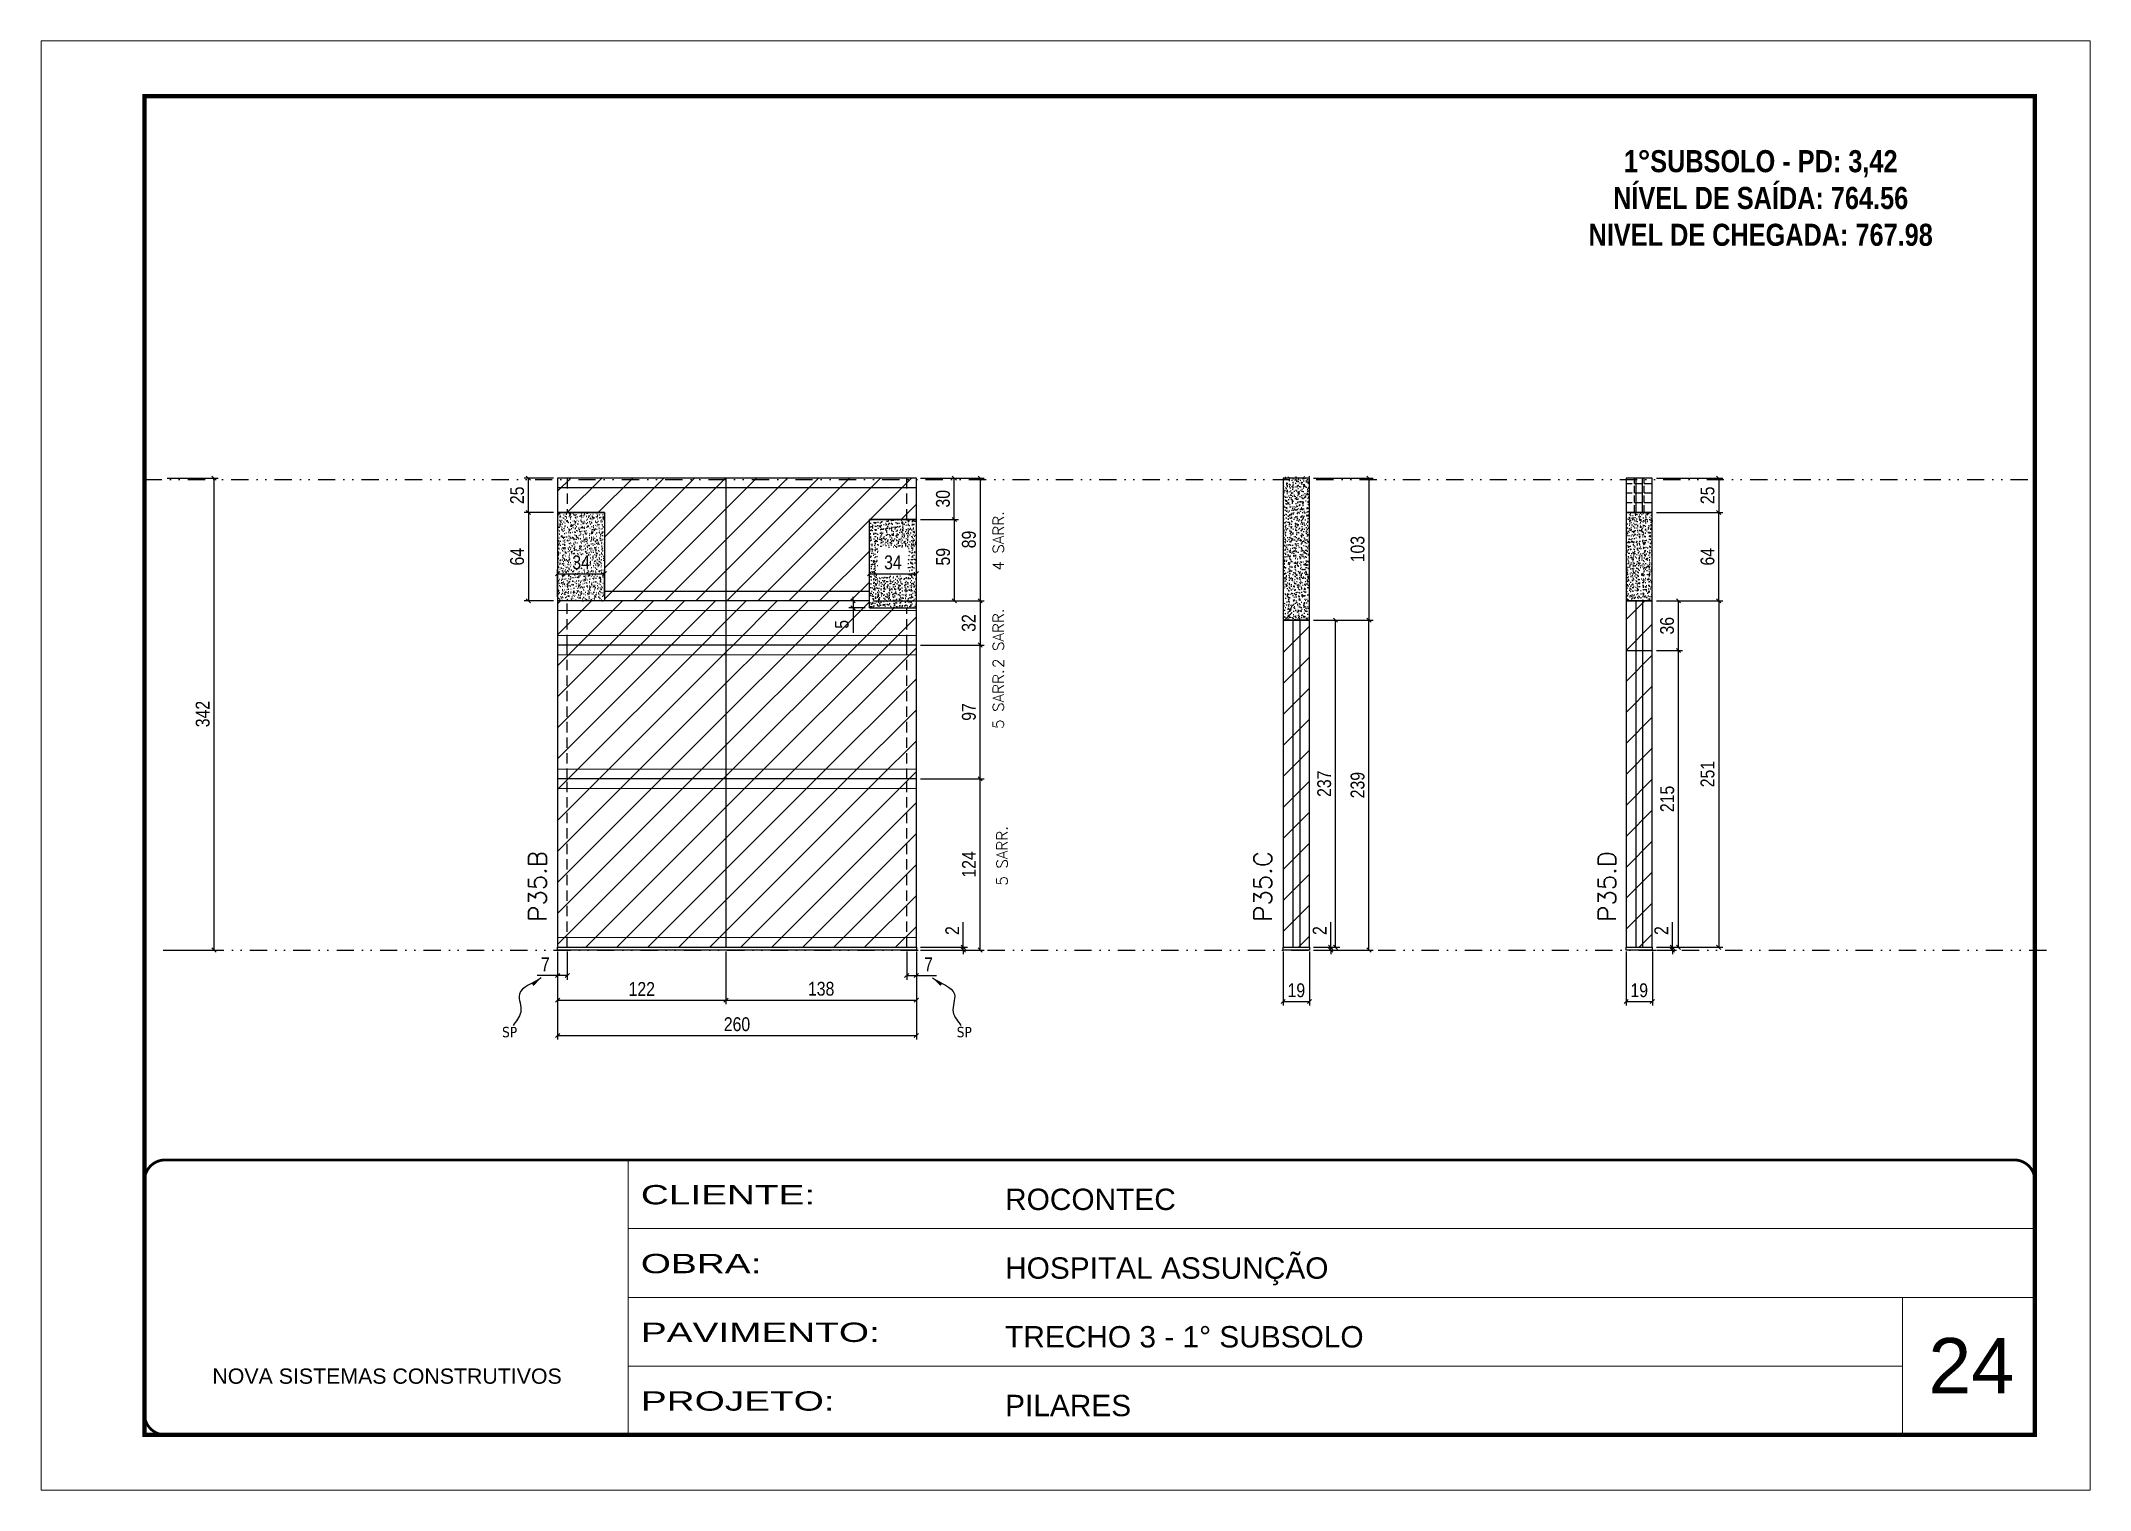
# Model space of a CAD drawing. Extents: x 2102 to 8383, y -13264 to 2718.
# Drawn here: x 6871 to 8356, y -4075 to -3025 of the extents above; entities that cross this region are included whole.
import ezdxf

# ---------------------------------------------------------------- set-up
doc = ezdxf.new("R2010")
doc.units = 0
for name, pattern in [('CONTINUO', [0]), ('DASHED', [0.75, 0.5, -0.25]), ('DIVIDE2', [0.625, 0.25, -0.125, 0, -0.125, 0, -0.125]), ('HIDDEN', [0.375, 0.25, -0.125])]:
    doc.linetypes.add(name, pattern=pattern)
for name, color, linetype, lineweight in [('CARIMBO', 255, 'Continuous', 9), ('Folhas', 255, 'Continuous', 9), ('Hachura', 251, 'Continuous', 9), ('Sarr 2.2x7', 40, 'Continuous', 9), ('SARRAFO DE PRESSAO', 251, 'DASHED', 9), ('Texto Seção', 7, 'Continuous', 15)]:
    doc.layers.add(name, color=color, linetype=linetype, lineweight=lineweight)
for name, color, linetype in [('COTA', 241, 'Continuous'), ('NOMENCLATURA', 7, 'Continuous'), ('Nível', 160, 'Continuous'), ('Painéis', 200, 'Continuous'), ('SARR_2.2x7', 40, 'Continuous'), ('Sarrafo de Pressão', 42, 'HIDDEN'), ('texto', 7, 'Continuous')]:
    doc.layers.add(name, color=color, linetype=linetype)
doc.styles.add('ARIAL', font='arial.ttf')
doc.styles.add('COTA TECNICA', font='techl___.ttf', dxfattribs={"height": 10})
doc.styles.add('COTA TECNICA-50', font='techl___.ttf', dxfattribs={"height": 10})
doc.styles.add('REGUA-120', font='ROMANS.shx', dxfattribs={"height": 15})
doc.styles.add('ROMANC', font='techb___.ttf', dxfattribs={"height": 2.5})
doc.styles.add('ROMANS', font='romans.shx')
doc.styles.get("Standard").update_dxf_attribs({"font": 'arial.ttf'})
doc.styles.add('Tecnologia', font='')
doc.styles.get('Tecnologia').set_extended_font_data('Forgotten Futurist')
doc.dimstyles.new('COTA PAINEL-50', dxfattribs={"dimtxt": 10, "dimasz": 3, "dimexe": 3, "dimexo": 3, "dimgap": 3, "dimtad": 1, "dimdec": 1, "dimzin": 12, "dimdsep": 46, "dimtxsty": 'COTA TECNICA-50', "dimblk1": 'OBLIQUE', "dimblk2": 'OBLIQUE', "dimsah": 1, "dimcen": 0.9, "dimclrd": 4, "dimclre": 4, "dimclrt": 240, "dimadec": 1, "dimazin": 3, "dimtfac": 1, "dimtdec": 1, "dimtmove": 0, "dimatfit": 3, "dimfxl": 1, "dimtolj": 1, "dimtzin": 12, "dimarcsym": 0})
doc.dimstyles.new('PAINEL', dxfattribs={"dimtxt": 10, "dimasz": 3, "dimexe": 3, "dimexo": 3, "dimgap": 3, "dimtad": 1, "dimdec": 1, "dimzin": 12, "dimdsep": 46, "dimtxsty": 'COTA TECNICA', "dimblk1": 'OBLIQUE', "dimblk2": 'OBLIQUE', "dimsah": 1, "dimcen": 0.9, "dimclrd": 4, "dimclre": 4, "dimclrt": 240, "dimadec": 1, "dimazin": 3, "dimtfac": 1, "dimtdec": 1, "dimtmove": 0, "dimatfit": 3, "dimfxl": 1, "dimtolj": 1, "dimtzin": 12, "dimarcsym": 0})
doc.dimstyles.get("Standard").update_dxf_attribs({"dimtxt": 0.18, "dimasz": 0.18, "dimexe": 0.18, "dimexo": 0.0625, "dimgap": 0.09, "dimtad": 0, "dimtih": 1, "dimtoh": 1, "dimdec": 4, "dimzin": 0, "dimdsep": 46, "dimtxsty": 'Standard', "dimcen": 0.09, "dimadec": 0, "dimazin": 0, "dimtfac": 1, "dimtdec": 4, "dimtofl": 0, "dimtmove": 0, "dimatfit": 3, "dimfxl": 1, "dimtolj": 1, "dimtzin": 0, "dimarcsym": 0})
pattern_1 = [(45, (-122150.216, -31374.027), (-11.2253202, 11.2253202), [])]
pattern_2 = [(50, (-122150.216, -31403.0275), (5.46554007, -0.47817257), [0.5715, -6.2865]), (355, (-122150.216, -31403.0275), (-1.05730264, 5.73170536), [0.4572, -5.02921753]), (100.4514447, (-122149.7604, -31403.0673), (4.40823741, 5.25353256), [0.48570026, -5.34270734]), (46.1842, (-122150.216, -31401.5035), (8.13237123, -1.26126984), [0.85725, -9.42975]), (96.6355576, (-122149.538, -31401.6086), (7.122124, 7.42278374), [0.7285507, -8.01406824]), (351.184151, (-122150.216, -31401.5035), (7.122124, 7.42278374), [0.685799, -7.54379196]), (21, (-122149.454, -31401.8845), (4.54843174, -3.06795595), [0.5715, -6.2865]), (326, (-122149.454, -31401.8845), (1.85406085, 5.52563898), [0.4572, -5.0292]), (71.451445, (-122149.075, -31402.14), (6.40249258, 2.45768307), [0.48570026, -5.34269813]), (37.5, (-122150.2158, -31403.0275), (0.092658098, 2.536651166), [0, -4.96824, 0, -5.1054, 0, -5.04825]), (7.5, (-122150.2158, -31403.0275), (2.004589875, 3.005417245), [0, -2.91084, 0, -4.85394, 0, -1.92405]), (327.5, (-122151.915, -31403.0275), (4.067717855, -0.17186232), [0, -1.905, 0, -5.9436, 0, -7.8867]), (317.5, (-122152.677, -31403.0275), (4.44387544, 0.76279473), [0, -2.4765, 0, -3.94716, 0, -5.6007])]

msp = doc.modelspace()

# ---------------------------------------------------------------- texts
at = {"layer": 'CARIMBO', "style": 'ARIAL'}
msp.add_text('24', height=40, dxfattribs=at).set_placement((8238.64, -4005.13))
at = {"layer": 'NOMENCLATURA', "color": 2, "insert": (8117.11, -3077.69), "char_height": 16, "attachment_point": 2, "style": 'ROMANC'}
msp.add_mtext_dynamic_manual_height_columns('\\P1°SUBSOLO - PD: 3,42\\PNÍVEL DE SAÍDA: 764.56\\PNIVEL DE CHEGADA: 767.98', width=300.2766, gutter_width=1, heights=[0], dxfattribs=at)
at = {"layer": 'texto', "color": 0, "char_height": 7.5, "attachment_point": 5}
for insert in [(7210.4, -3743.48), (7539.95, -3743.48)]:
    msp.add_mtext('{\\fTahoma|b0|i0|c0|p34;\\C4;SP}', dxfattribs=dict(at, insert=insert))
at = {"layer": 'Texto Seção', "linetype": 'Continuous', "style": 'ROMANS'}
for s, p in [('4 SARR.', (7568.61, -3409.14)), ('2 SARR.', (7568.61, -3479.67)), ('5 SARR.', (7568.61, -3523.77)), ('5 SARR.', (7571.33, -3637.36))]:
    msp.add_text(s, height=8, rotation=90, dxfattribs=at).set_placement(p)
at = {"layer": 'Texto Seção', "char_height": 13, "width": 285.3299, "attachment_point": 7, "rotation": 90, "style": 'REGUA-120'}
for s, insert in [('P35.B', (7237.15, -3663.52)), ('P35.C', (7762.79, -3663.52)), ('P35.D', (8012.24, -3663.52))]:
    msp.add_mtext(s, dxfattribs=dict(at, insert=insert))

# ---------------------------------------------------------------- blocks, each defined once
blk = doc.blocks.new('9999999999')
at = {"color": 30, "linetype": 'CONTINUO'}
for p, q in [((98564.6, 34230.2), (98564.6, 34429.4)), ((98564.6, 34379.6), (99584, 34379.6)), ((98564.6, 34329.8), (99488, 34329.8)), ((99584, 34329.8), (99488, 34329.8)), ((99488, 34329.8), (99488, 34230.2)), ((98564.6, 34280), (99488, 34280))]:
    blk.add_line(p, q, dxfattribs=at)
at = {"color": 30, "linetype": 'CONTINUO', "const_width": 2}
blk.add_lwpolyline([(99584, 34230.2), (99584, 34414.4, 0.414214), (99569, 34429.4), (98229, 34429.4, 0.414214), (98214, 34414.4), (98214, 34245.2, 0.414214), (98229, 34230.2), (99584, 34230.2)], format="xyb", dxfattribs=at)
at = {"layer": 'Folhas'}
blk.add_lwpolyline([(98139, 34190.2), (99624, 34190.2), (99624, 35240.2), (98139, 35240.2)], close=True, dxfattribs=at)
at = {"layer": 'Folhas', "color": 30, "const_width": 3}
blk.add_lwpolyline([(98214, 34230.2), (99584, 34230.2), (99584, 35200.2), (98214, 35200.2)], close=True, dxfattribs=at)
at = {"color": 7, "linetype": 'Continuous', "ltscale": 5, "style": 'ARIAL'}
for s, height, p in [('ROCONTEC', 15.48, (98837.7, 34393.1)), ('HOSPITAL ASSUNÇÃO', 15.483, (98837.7, 34343.3)), ('TRECHO 3 - 1° SUBSOLO', 15.483, (98837.7, 34293.5)), ('NOVA SISTEMAS CONSTRUTIVOS', 11.059, (98263.2, 34267.2)), ('PILARES', 15.48, (98837.7, 34243.7))]:
    blk.add_text(s, height=height, dxfattribs=at).set_placement(p)
at = {"layer": 'Folhas', "color": 7, "style": 'Tecnologia', "width": 1.5}
for s, p in [('CLIENTE:', (98573.7, 34397.2)), ('OBRA:', (98573.7, 34347.3)), ('PAVIMENTO:', (98573.7, 34297.5)), ('PROJETO:', (98573.7, 34247.7))]:
    blk.add_text(s, height=14, dxfattribs=at).set_placement(p)
blk = doc.blocks.new('_Oblique')
at = {"color": 0, "linetype": 'ByBlock', "lineweight": -2}
blk.add_line((-0.5, -0.5), (0.5, 0.5), dxfattribs=at)
blk = doc.blocks.new('*D832')
at = {"layer": 'COTA', "color": 4, "lineweight": -2, "transparency": 16777216}
for p, q in [((7771.1, -3685), (7771.1, -3724.3)), ((7790.1, -3685), (7790.1, -3724.3)), ((7771.1, -3721.3), (7790.1, -3721.3))]:
    blk.add_line(p, q, dxfattribs=at)
at = {"layer": 'Defpoints', "color": 0, "transparency": 16777216}
for p in [(7771.1, -3682), (7790.1, -3682), (7790.1, -3721.3)]:
    blk.add_point(p, dxfattribs=at)
at = {"layer": 'COTA', "color": 4, "lineweight": -2, "transparency": 16777216, "xscale": 3, "yscale": 3, "zscale": 3, "rotation": 180}
blk.add_blockref('_Oblique', (7771.1, -3721.3), dxfattribs=at)
at = {"layer": 'COTA', "color": 4, "lineweight": -2, "transparency": 16777216, "xscale": 3, "yscale": 3, "zscale": 3}
blk.add_blockref('_Oblique', (7790.1, -3721.3), dxfattribs=at)
at = {"layer": 'COTA', "color": 240, "transparency": 16777216, "insert": (7780.6, -3713.2), "char_height": 10, "attachment_point": 5, "style": 'COTA TECNICA'}
blk.add_mtext('\\A1;19', dxfattribs=at)
blk = doc.blocks.new('*D833')
at = {"layer": 'COTA', "color": 4, "lineweight": -2, "transparency": 16777216}
for p, q in [((8019.6, -3685), (8019.6, -3724.3)), ((8038.6, -3685), (8038.6, -3724.3)), ((8019.6, -3721.3), (8038.6, -3721.3))]:
    blk.add_line(p, q, dxfattribs=at)
at = {"layer": 'Defpoints', "color": 0, "transparency": 16777216}
for p in [(8019.6, -3682), (8038.6, -3682), (8038.6, -3721.3)]:
    blk.add_point(p, dxfattribs=at)
at = {"layer": 'COTA', "color": 4, "lineweight": -2, "transparency": 16777216, "xscale": 3, "yscale": 3, "zscale": 3, "rotation": 180}
blk.add_blockref('_Oblique', (8019.6, -3721.3), dxfattribs=at)
at = {"layer": 'COTA', "color": 4, "lineweight": -2, "transparency": 16777216, "xscale": 3, "yscale": 3, "zscale": 3}
blk.add_blockref('_Oblique', (8038.6, -3721.3), dxfattribs=at)
at = {"layer": 'COTA', "color": 240, "transparency": 16777216, "insert": (8029.1, -3713.2), "char_height": 10, "attachment_point": 5, "style": 'COTA TECNICA'}
blk.add_mtext('\\A1;19', dxfattribs=at)
blk = doc.blocks.new('*D834')
at = {"layer": 'COTA', "color": 4, "lineweight": -2, "transparency": 16777216}
for p, q in [((8041.6, -3431), (8089.7, -3431)), ((8086.7, -3431), (8086.7, -3682)), ((8041.6, -3682), (8089.7, -3682))]:
    blk.add_line(p, q, dxfattribs=at)
at = {"layer": 'Defpoints', "color": 0, "transparency": 16777216}
for p in [(8038.6, -3431), (8038.6, -3682), (8086.7, -3682)]:
    blk.add_point(p, dxfattribs=at)
at = {"layer": 'COTA', "color": 4, "lineweight": -2, "transparency": 16777216, "xscale": 3, "yscale": 3, "zscale": 3}
for p, rotation in [((8086.7, -3431), 90), ((8086.7, -3682), 270)]:
    blk.add_blockref('_Oblique', p, dxfattribs=dict(at, rotation=rotation))
at = {"layer": 'COTA', "color": 240, "transparency": 16777216, "insert": (8078.6, -3556.5), "char_height": 10, "attachment_point": 5, "rotation": 90, "style": 'COTA TECNICA'}
blk.add_mtext('\\A1;251', dxfattribs=at)
blk = doc.blocks.new('*D835')
at = {"layer": 'COTA', "color": 4, "lineweight": -2, "transparency": 16777216}
for p, q in [((8041.6, -3367), (8089.7, -3367)), ((8086.7, -3431), (8086.7, -3367)), ((8041.6, -3431), (8089.7, -3431))]:
    blk.add_line(p, q, dxfattribs=at)
at = {"layer": 'Defpoints', "color": 0, "transparency": 16777216}
for p in [(8038.6, -3367), (8086.7, -3367), (8038.6, -3431)]:
    blk.add_point(p, dxfattribs=at)
at = {"layer": 'COTA', "color": 4, "lineweight": -2, "transparency": 16777216, "xscale": 3, "yscale": 3, "zscale": 3}
for p, rotation in [((8086.7, -3367), 90), ((8086.7, -3431), 270)]:
    blk.add_blockref('_Oblique', p, dxfattribs=dict(at, rotation=rotation))
at = {"layer": 'COTA', "color": 240, "transparency": 16777216, "insert": (8078.6, -3399), "char_height": 10, "attachment_point": 5, "rotation": 90, "style": 'COTA TECNICA'}
blk.add_mtext('\\A1;64', dxfattribs=at)
blk = doc.blocks.new('*D836')
at = {"layer": 'COTA', "color": 4, "lineweight": -2, "transparency": 16777216}
for p, q in [((7793.1, -3445), (7836.2, -3445)), ((7833.2, -3684), (7833.2, -3445)), ((7793.1, -3684), (7836.2, -3684))]:
    blk.add_line(p, q, dxfattribs=at)
at = {"layer": 'Defpoints', "color": 0, "transparency": 16777216}
for p in [(7790.1, -3445), (7833.2, -3445), (7790.1, -3684)]:
    blk.add_point(p, dxfattribs=at)
at = {"layer": 'COTA', "color": 4, "lineweight": -2, "transparency": 16777216, "xscale": 3, "yscale": 3, "zscale": 3}
for p, rotation in [((7833.2, -3445), 90), ((7833.2, -3684), 270)]:
    blk.add_blockref('_Oblique', p, dxfattribs=dict(at, rotation=rotation))
at = {"layer": 'COTA', "color": 240, "transparency": 16777216, "insert": (7825, -3564.5), "char_height": 10, "attachment_point": 5, "rotation": 90, "style": 'COTA TECNICA'}
blk.add_mtext('\\A1;239', dxfattribs=at)
blk = doc.blocks.new('*D837')
at = {"layer": 'COTA', "color": 4, "lineweight": -2, "transparency": 16777216}
for p, q in [((7805.5, -3682), (7805.5, -3663.9)), ((7793.1, -3682), (7808.5, -3682)), ((7805.5, -3684), (7805.5, -3682)), ((7793.1, -3684), (7808.5, -3684)), ((7805.5, -3684), (7805.5, -3687))]:
    blk.add_line(p, q, dxfattribs=at)
at = {"layer": 'Defpoints', "color": 0, "transparency": 16777216}
for p in [(7790.1, -3682), (7805.5, -3682), (7790.1, -3684)]:
    blk.add_point(p, dxfattribs=at)
at = {"layer": 'COTA', "color": 4, "lineweight": -2, "transparency": 16777216, "xscale": 3, "yscale": 3, "zscale": 3}
for p, rotation in [((7805.5, -3682), 270), ((7805.5, -3684), 90)]:
    blk.add_blockref('_Oblique', p, dxfattribs=dict(at, rotation=rotation))
at = {"layer": 'COTA', "color": 240, "transparency": 16777216, "insert": (7797.5, -3669.9), "char_height": 10, "attachment_point": 5, "rotation": 90, "style": 'COTA TECNICA-50'}
blk.add_mtext('\\A1;2', dxfattribs=at)
blk = doc.blocks.new('*D1481')
at = {"layer": 'COTA', "color": 4, "linetype": 'ByBlock', "lineweight": -2, "transparency": 16777216}
for p, q in [((7793.1, -3342), (7836.2, -3342)), ((7833.2, -3342), (7833.2, -3445)), ((7793.1, -3445), (7836.2, -3445))]:
    blk.add_line(p, q, dxfattribs=at)
at = {"layer": 'Defpoints', "color": 0, "linetype": 'ByBlock', "transparency": 16777216}
for p in [(7790.1, -3342), (7790.1, -3445), (7833.2, -3445)]:
    blk.add_point(p, dxfattribs=at)
at = {"layer": 'COTA', "color": 4, "linetype": 'ByBlock', "lineweight": -2, "transparency": 16777216, "xscale": 3, "yscale": 3, "zscale": 3}
for p, rotation in [((7833.2, -3342), 90), ((7833.2, -3445), 270)]:
    blk.add_blockref('_Oblique', p, dxfattribs=dict(at, rotation=rotation))
at = {"layer": 'COTA', "color": 240, "linetype": 'ByBlock', "transparency": 16777216, "insert": (7825, -3393.5), "char_height": 10, "attachment_point": 5, "rotation": 90, "style": 'COTA TECNICA'}
blk.add_mtext('\\A1;103', dxfattribs=at)
blk = doc.blocks.new('*D1482')
at = {"layer": 'COTA', "color": 4, "linetype": 'ByBlock', "lineweight": -2, "transparency": 16777216}
for p, q in [((7793.1, -3445), (7812, -3445)), ((7809, -3682), (7809, -3445)), ((7793.1, -3682), (7812, -3682))]:
    blk.add_line(p, q, dxfattribs=at)
at = {"layer": 'Defpoints', "color": 0, "linetype": 'ByBlock', "transparency": 16777216}
for p in [(7790.1, -3445), (7809, -3445), (7790.1, -3682)]:
    blk.add_point(p, dxfattribs=at)
at = {"layer": 'COTA', "color": 4, "linetype": 'ByBlock', "lineweight": -2, "transparency": 16777216, "xscale": 3, "yscale": 3, "zscale": 3}
for p, rotation in [((7809, -3445), 90), ((7809, -3682), 270)]:
    blk.add_blockref('_Oblique', p, dxfattribs=dict(at, rotation=rotation))
at = {"layer": 'COTA', "color": 240, "linetype": 'ByBlock', "transparency": 16777216, "insert": (7800.8, -3563.5), "char_height": 10, "attachment_point": 5, "rotation": 90, "style": 'COTA TECNICA'}
blk.add_mtext('\\A1;237', dxfattribs=at)
blk = doc.blocks.new('*D838')
at = {"layer": 'COTA', "color": 4, "linetype": 'ByBlock', "lineweight": -2, "transparency": 16777216}
for p, q in [((8041.6, -3467), (8060.5, -3467)), ((8057.5, -3682), (8057.5, -3467)), ((8041.6, -3682), (8060.5, -3682))]:
    blk.add_line(p, q, dxfattribs=at)
at = {"layer": 'Defpoints', "color": 0, "linetype": 'ByBlock', "transparency": 16777216}
for p in [(8038.6, -3467), (8057.5, -3467), (8038.6, -3682)]:
    blk.add_point(p, dxfattribs=at)
at = {"layer": 'COTA', "color": 4, "linetype": 'ByBlock', "lineweight": -2, "transparency": 16777216, "xscale": 3, "yscale": 3, "zscale": 3}
for p, rotation in [((8057.5, -3467), 90), ((8057.5, -3682), 270)]:
    blk.add_blockref('_Oblique', p, dxfattribs=dict(at, rotation=rotation))
at = {"layer": 'COTA', "color": 240, "linetype": 'ByBlock', "transparency": 16777216, "insert": (8049.4, -3574.5), "char_height": 10, "attachment_point": 5, "rotation": 90, "style": 'COTA TECNICA'}
blk.add_mtext('\\A1;215', dxfattribs=at)
blk = doc.blocks.new('*D839')
at = {"layer": 'COTA', "color": 4, "linetype": 'ByBlock', "lineweight": -2, "transparency": 16777216}
for p, q in [((8041.6, -3431), (8060.5, -3431)), ((8057.5, -3467), (8057.5, -3431)), ((8041.6, -3467), (8060.5, -3467))]:
    blk.add_line(p, q, dxfattribs=at)
at = {"layer": 'Defpoints', "color": 0, "linetype": 'ByBlock', "transparency": 16777216}
for p in [(8038.6, -3431), (8057.5, -3431), (8038.6, -3467)]:
    blk.add_point(p, dxfattribs=at)
at = {"layer": 'COTA', "color": 4, "linetype": 'ByBlock', "lineweight": -2, "transparency": 16777216, "xscale": 3, "yscale": 3, "zscale": 3}
for p, rotation in [((8057.5, -3431), 90), ((8057.5, -3467), 270)]:
    blk.add_blockref('_Oblique', p, dxfattribs=dict(at, rotation=rotation))
at = {"layer": 'COTA', "color": 240, "linetype": 'ByBlock', "transparency": 16777216, "insert": (8049.3, -3449), "char_height": 10, "attachment_point": 5, "rotation": 90, "style": 'COTA TECNICA'}
blk.add_mtext('\\A1;36', dxfattribs=at)
blk = doc.blocks.new('*D840')
at = {"layer": 'COTA', "color": 4, "lineweight": -2, "transparency": 16777216}
for p, q in [((7245.2, -3685), (7245.2, -3748.9)), ((7505.2, -3685), (7505.2, -3748.9)), ((7245.2, -3745.9), (7505.2, -3745.9))]:
    blk.add_line(p, q, dxfattribs=at)
at = {"layer": 'Defpoints', "color": 0, "transparency": 16777216}
for p in [(7245.2, -3682), (7505.2, -3682), (7505.2, -3745.9)]:
    blk.add_point(p, dxfattribs=at)
at = {"layer": 'COTA', "color": 4, "lineweight": -2, "transparency": 16777216, "xscale": 3, "yscale": 3, "zscale": 3, "rotation": 180}
blk.add_blockref('_Oblique', (7245.2, -3745.9), dxfattribs=at)
at = {"layer": 'COTA', "color": 4, "lineweight": -2, "transparency": 16777216, "xscale": 3, "yscale": 3, "zscale": 3}
blk.add_blockref('_Oblique', (7505.2, -3745.9), dxfattribs=at)
at = {"layer": 'COTA', "color": 240, "transparency": 16777216, "insert": (7375.2, -3737.8), "char_height": 10, "attachment_point": 5, "style": 'COTA TECNICA'}
blk.add_mtext('\\A1;260', dxfattribs=at)
blk = doc.blocks.new('*D207')
at = {"layer": 'COTA', "color": 4, "lineweight": -2, "transparency": 16777216}
for p, q in [((7245.2, -3687), (7245.2, -3705.5)), ((7252.2, -3685), (7252.2, -3705.5)), ((7245.2, -3702.5), (7230.4, -3702.5)), ((7252.2, -3702.5), (7245.2, -3702.5))]:
    blk.add_line(p, q, dxfattribs=at)
at = {"layer": 'Defpoints', "color": 0, "transparency": 16777216}
for p in [(7252.2, -3682), (7245.2, -3684), (7245.2, -3702.5)]:
    blk.add_point(p, dxfattribs=at)
at = {"layer": 'COTA', "color": 4, "lineweight": -2, "transparency": 16777216, "xscale": 3, "yscale": 3, "zscale": 3, "rotation": 180}
blk.add_blockref('_Oblique', (7245.2, -3702.5), dxfattribs=at)
at = {"layer": 'COTA', "color": 4, "lineweight": -2, "transparency": 16777216, "xscale": 3, "yscale": 3, "zscale": 3}
blk.add_blockref('_Oblique', (7252.2, -3702.5), dxfattribs=at)
at = {"layer": 'COTA', "color": 240, "transparency": 16777216, "insert": (7236.3, -3694.4), "char_height": 10, "attachment_point": 5, "style": 'COTA TECNICA-50'}
blk.add_mtext('\\A1;7', dxfattribs=at)
blk = doc.blocks.new('*D208')
at = {"layer": 'COTA', "color": 4, "lineweight": -2, "transparency": 16777216}
for p, q in [((7498.2, -3685), (7498.2, -3705.5)), ((7505.2, -3687), (7505.2, -3705.5)), ((7498.2, -3702.5), (7505.2, -3702.5)), ((7505.2, -3702.5), (7519.9, -3702.5))]:
    blk.add_line(p, q, dxfattribs=at)
at = {"layer": 'Defpoints', "color": 0, "transparency": 16777216}
for p in [(7498.2, -3682), (7505.2, -3684), (7505.2, -3702.5)]:
    blk.add_point(p, dxfattribs=at)
at = {"layer": 'COTA', "color": 4, "lineweight": -2, "transparency": 16777216, "xscale": 3, "yscale": 3, "zscale": 3, "rotation": 180}
blk.add_blockref('_Oblique', (7498.2, -3702.5), dxfattribs=at)
at = {"layer": 'COTA', "color": 4, "lineweight": -2, "transparency": 16777216, "xscale": 3, "yscale": 3, "zscale": 3}
blk.add_blockref('_Oblique', (7505.2, -3702.5), dxfattribs=at)
at = {"layer": 'COTA', "color": 240, "transparency": 16777216, "insert": (7514, -3694.4), "char_height": 10, "attachment_point": 5, "style": 'COTA TECNICA-50'}
blk.add_mtext('\\A1;7', dxfattribs=at)
blk = doc.blocks.new('*D209')
at = {"layer": 'COTA', "color": 4, "lineweight": -2, "transparency": 16777216}
for p, q in [((7508.2, -3560), (7554.4, -3560)), ((7551.4, -3684), (7551.4, -3560)), ((7508.2, -3684), (7554.4, -3684))]:
    blk.add_line(p, q, dxfattribs=at)
at = {"layer": 'Defpoints', "color": 0, "transparency": 16777216}
for p in [(7505.2, -3560), (7551.4, -3560), (7505.2, -3684)]:
    blk.add_point(p, dxfattribs=at)
at = {"layer": 'COTA', "color": 4, "lineweight": -2, "transparency": 16777216, "xscale": 3, "yscale": 3, "zscale": 3}
for p, rotation in [((7551.4, -3560), 90), ((7551.4, -3684), 270)]:
    blk.add_blockref('_Oblique', p, dxfattribs=dict(at, rotation=rotation))
at = {"layer": 'COTA', "color": 240, "transparency": 16777216, "insert": (7543.3, -3622), "char_height": 10, "attachment_point": 5, "rotation": 90, "style": 'COTA TECNICA-50'}
blk.add_mtext('\\A1;124', dxfattribs=at)
blk = doc.blocks.new('*D210')
at = {"layer": 'COTA', "color": 4, "lineweight": -2, "transparency": 16777216}
for p, q in [((7539.2, -3682), (7539.2, -3663.9)), ((7508.2, -3682), (7542.2, -3682)), ((7539.2, -3684), (7539.2, -3682)), ((7508.2, -3684), (7542.2, -3684)), ((7539.2, -3684), (7539.2, -3687))]:
    blk.add_line(p, q, dxfattribs=at)
at = {"layer": 'Defpoints', "color": 0, "transparency": 16777216}
for p in [(7505.2, -3682), (7505.2, -3684), (7539.2, -3684)]:
    blk.add_point(p, dxfattribs=at)
at = {"layer": 'COTA', "color": 4, "lineweight": -2, "transparency": 16777216, "xscale": 3, "yscale": 3, "zscale": 3}
for p, rotation in [((7539.2, -3682), 270), ((7539.2, -3684), 90)]:
    blk.add_blockref('_Oblique', p, dxfattribs=dict(at, rotation=rotation))
at = {"layer": 'COTA', "color": 240, "transparency": 16777216, "insert": (7531.2, -3669.9), "char_height": 10, "attachment_point": 5, "rotation": 90, "style": 'COTA TECNICA-50'}
blk.add_mtext('\\A1;2', dxfattribs=at)
blk = doc.blocks.new('*D211')
at = {"layer": 'COTA', "color": 4, "linetype": 'ByBlock', "lineweight": -2, "transparency": 16777216}
for p, q in [((7508.2, -3372), (7535.7, -3372)), ((7532.7, -3372), (7532.7, -3431)), ((7474.2, -3431), (7535.7, -3431))]:
    blk.add_line(p, q, dxfattribs=at)
at = {"layer": 'Defpoints', "color": 0, "linetype": 'ByBlock', "transparency": 16777216}
for p in [(7505.2, -3372), (7471.2, -3431), (7532.7, -3431)]:
    blk.add_point(p, dxfattribs=at)
at = {"layer": 'COTA', "color": 4, "linetype": 'ByBlock', "lineweight": -2, "transparency": 16777216, "xscale": 3, "yscale": 3, "zscale": 3}
for p, rotation in [((7532.7, -3372), 90), ((7532.7, -3431), 270)]:
    blk.add_blockref('_Oblique', p, dxfattribs=dict(at, rotation=rotation))
at = {"layer": 'COTA', "color": 240, "linetype": 'ByBlock', "transparency": 16777216, "insert": (7524.6, -3399), "char_height": 10, "attachment_point": 5, "rotation": 90, "style": 'COTA TECNICA'}
blk.add_mtext('\\A1;59', dxfattribs=at)
blk = doc.blocks.new('*D212')
at = {"layer": 'COTA', "color": 4, "linetype": 'ByBlock', "lineweight": -2, "transparency": 16777216}
for p, q in [((7508.2, -3463), (7554.4, -3463)), ((7551.4, -3560), (7551.4, -3463)), ((7508.2, -3560), (7554.4, -3560))]:
    blk.add_line(p, q, dxfattribs=at)
at = {"layer": 'Defpoints', "color": 0, "linetype": 'ByBlock', "transparency": 16777216}
for p in [(7505.2, -3463), (7551.4, -3463), (7505.2, -3560)]:
    blk.add_point(p, dxfattribs=at)
at = {"layer": 'COTA', "color": 4, "linetype": 'ByBlock', "lineweight": -2, "transparency": 16777216, "xscale": 3, "yscale": 3, "zscale": 3}
for p, rotation in [((7551.4, -3463), 90), ((7551.4, -3560), 270)]:
    blk.add_blockref('_Oblique', p, dxfattribs=dict(at, rotation=rotation))
at = {"layer": 'COTA', "color": 240, "linetype": 'ByBlock', "transparency": 16777216, "insert": (7543.3, -3511.5), "char_height": 10, "attachment_point": 5, "rotation": 90, "style": 'COTA TECNICA'}
blk.add_mtext('\\A1;97', dxfattribs=at)
blk = doc.blocks.new('*D1005')
at = {"layer": 'COTA', "color": 4, "linetype": 'ByBlock', "lineweight": -2, "transparency": 16777216}
for p, q in [((7245.2, -3685), (7245.2, -3723.3)), ((7367.2, -3685), (7367.2, -3723.3)), ((7245.2, -3720.3), (7367.2, -3720.3))]:
    blk.add_line(p, q, dxfattribs=at)
at = {"layer": 'Defpoints', "color": 0, "linetype": 'ByBlock', "transparency": 16777216}
for p in [(7245.2, -3682), (7367.2, -3682), (7367.2, -3720.3)]:
    blk.add_point(p, dxfattribs=at)
at = {"layer": 'COTA', "color": 4, "linetype": 'ByBlock', "lineweight": -2, "transparency": 16777216, "xscale": 3, "yscale": 3, "zscale": 3, "rotation": 180}
blk.add_blockref('_Oblique', (7245.2, -3720.3), dxfattribs=at)
at = {"layer": 'COTA', "color": 4, "linetype": 'ByBlock', "lineweight": -2, "transparency": 16777216, "xscale": 3, "yscale": 3, "zscale": 3}
blk.add_blockref('_Oblique', (7367.2, -3720.3), dxfattribs=at)
at = {"layer": 'COTA', "color": 240, "linetype": 'ByBlock', "transparency": 16777216, "insert": (7306.2, -3712.2), "char_height": 10, "attachment_point": 5, "style": 'COTA TECNICA'}
blk.add_mtext('\\A1;122', dxfattribs=at)
blk = doc.blocks.new('*D1006')
at = {"layer": 'COTA', "color": 4, "linetype": 'ByBlock', "lineweight": -2, "transparency": 16777216}
for p, q in [((7367.2, -3685), (7367.2, -3723.3)), ((7505.2, -3687), (7505.2, -3723.3)), ((7367.2, -3720.3), (7505.2, -3720.3))]:
    blk.add_line(p, q, dxfattribs=at)
at = {"layer": 'Defpoints', "color": 0, "linetype": 'ByBlock', "transparency": 16777216}
for p in [(7367.2, -3682), (7505.2, -3684), (7505.2, -3720.3)]:
    blk.add_point(p, dxfattribs=at)
at = {"layer": 'COTA', "color": 4, "linetype": 'ByBlock', "lineweight": -2, "transparency": 16777216, "xscale": 3, "yscale": 3, "zscale": 3, "rotation": 180}
blk.add_blockref('_Oblique', (7367.2, -3720.3), dxfattribs=at)
at = {"layer": 'COTA', "color": 4, "linetype": 'ByBlock', "lineweight": -2, "transparency": 16777216, "xscale": 3, "yscale": 3, "zscale": 3}
blk.add_blockref('_Oblique', (7505.2, -3720.3), dxfattribs=at)
at = {"layer": 'COTA', "color": 240, "linetype": 'ByBlock', "transparency": 16777216, "insert": (7436.2, -3712.1), "char_height": 10, "attachment_point": 5, "style": 'COTA TECNICA'}
blk.add_mtext('\\A1;138', dxfattribs=at)
blk = doc.blocks.new('*D1007')
at = {"layer": 'COTA', "color": 4, "linetype": 'ByBlock', "lineweight": -2, "transparency": 16777216}
for p, q in [((6962.3, -3342), (6999.2, -3342)), ((6996.2, -3684), (6996.2, -3342)), ((6962.3, -3684), (6999.2, -3684))]:
    blk.add_line(p, q, dxfattribs=at)
at = {"layer": 'Defpoints', "color": 0, "linetype": 'ByBlock', "transparency": 16777216}
for p in [(6959.3, -3342), (6996.2, -3342), (6959.3, -3684)]:
    blk.add_point(p, dxfattribs=at)
at = {"layer": 'COTA', "color": 4, "linetype": 'ByBlock', "lineweight": -2, "transparency": 16777216, "xscale": 3, "yscale": 3, "zscale": 3}
for p, rotation in [((6996.2, -3342), 90), ((6996.2, -3684), 270)]:
    blk.add_blockref('_Oblique', p, dxfattribs=dict(at, rotation=rotation))
at = {"layer": 'COTA', "color": 240, "linetype": 'ByBlock', "transparency": 16777216, "insert": (6988, -3513), "char_height": 10, "attachment_point": 5, "rotation": 90, "style": 'COTA TECNICA'}
blk.add_mtext('\\A1;342', dxfattribs=at)
blk = doc.blocks.new('*D1008')
at = {"layer": 'COTA', "color": 4, "linetype": 'ByBlock', "lineweight": -2, "transparency": 16777216}
for p, q in [((8053.1, -3682), (8053.1, -3663.9)), ((8041.6, -3682), (8056.1, -3682)), ((8053.1, -3684), (8053.1, -3682)), ((8041.6, -3684), (8056.1, -3684)), ((8053.1, -3684), (8053.1, -3687))]:
    blk.add_line(p, q, dxfattribs=at)
at = {"layer": 'Defpoints', "color": 0, "linetype": 'ByBlock', "transparency": 16777216}
for p in [(8038.6, -3682), (8053.1, -3682), (8038.6, -3684)]:
    blk.add_point(p, dxfattribs=at)
at = {"layer": 'COTA', "color": 4, "linetype": 'ByBlock', "lineweight": -2, "transparency": 16777216, "xscale": 3, "yscale": 3, "zscale": 3}
for p, rotation in [((8053.1, -3682), 270), ((8053.1, -3684), 90)]:
    blk.add_blockref('_Oblique', p, dxfattribs=dict(at, rotation=rotation))
at = {"layer": 'COTA', "color": 240, "linetype": 'ByBlock', "transparency": 16777216, "insert": (8045.1, -3669.9), "char_height": 10, "attachment_point": 5, "rotation": 90, "style": 'COTA TECNICA'}
blk.add_mtext('\\A1;2', dxfattribs=at)
blk = doc.blocks.new('*D1009')
at = {"layer": 'COTA', "color": 4, "linetype": 'ByBlock', "lineweight": -2, "transparency": 16777216}
for p, q in [((7459.3, -3431), (7459.3, -3428)), ((7468.2, -3431), (7456.3, -3431)), ((7468.2, -3436), (7456.3, -3436)), ((7459.3, -3431), (7459.3, -3436)), ((7459.3, -3436), (7459.3, -3454.1))]:
    blk.add_line(p, q, dxfattribs=at)
at = {"layer": 'Defpoints', "color": 0, "linetype": 'ByBlock', "transparency": 16777216}
for p in [(7459.3, -3436), (7471.2, -3431), (7471.2, -3436)]:
    blk.add_point(p, dxfattribs=at)
at = {"layer": 'COTA', "color": 4, "linetype": 'ByBlock', "lineweight": -2, "transparency": 16777216, "xscale": 3, "yscale": 3, "zscale": 3}
for p, rotation in [((7459.3, -3431), 270), ((7459.3, -3436), 90)]:
    blk.add_blockref('_Oblique', p, dxfattribs=dict(at, rotation=rotation))
at = {"layer": 'COTA', "color": 240, "linetype": 'ByBlock', "transparency": 16777216, "insert": (7451.2, -3448), "char_height": 10, "attachment_point": 5, "rotation": 90, "style": 'COTA TECNICA'}
blk.add_mtext('\\A1;5', dxfattribs=at)
blk = doc.blocks.new('*D1010')
at = {"layer": 'COTA', "color": 4, "linetype": 'ByBlock', "lineweight": -2, "transparency": 16777216}
for p, q in [((7474.2, -3431), (7554.4, -3431)), ((7551.4, -3431), (7551.4, -3463)), ((7508.2, -3463), (7554.4, -3463))]:
    blk.add_line(p, q, dxfattribs=at)
at = {"layer": 'Defpoints', "color": 0, "linetype": 'ByBlock', "transparency": 16777216}
for p in [(7471.2, -3431), (7505.2, -3463), (7551.4, -3463)]:
    blk.add_point(p, dxfattribs=at)
at = {"layer": 'COTA', "color": 4, "linetype": 'ByBlock', "lineweight": -2, "transparency": 16777216, "xscale": 3, "yscale": 3, "zscale": 3}
for p, rotation in [((7551.4, -3431), 90), ((7551.4, -3463), 270)]:
    blk.add_blockref('_Oblique', p, dxfattribs=dict(at, rotation=rotation))
at = {"layer": 'COTA', "color": 240, "linetype": 'ByBlock', "transparency": 16777216, "insert": (7543.2, -3447), "char_height": 10, "attachment_point": 5, "rotation": 90, "style": 'COTA TECNICA'}
blk.add_mtext('\\A1;32', dxfattribs=at)
blk = doc.blocks.new('*D1011')
at = {"layer": 'COTA', "color": 4, "linetype": 'ByBlock', "lineweight": -2, "transparency": 16777216}
for p, q in [((7471.2, -3433), (7471.2, -3408.3)), ((7471.2, -3411.3), (7505.2, -3411.3)), ((7505.2, -3433), (7505.2, -3408.3))]:
    blk.add_line(p, q, dxfattribs=at)
at = {"layer": 'Defpoints', "color": 0, "linetype": 'ByBlock', "transparency": 16777216}
for p in [(7505.2, -3411.3), (7471.2, -3436), (7505.2, -3436)]:
    blk.add_point(p, dxfattribs=at)
at = {"layer": 'COTA', "color": 4, "linetype": 'ByBlock', "lineweight": -2, "transparency": 16777216, "xscale": 3, "yscale": 3, "zscale": 3, "rotation": 180}
blk.add_blockref('_Oblique', (7471.2, -3411.3), dxfattribs=at)
at = {"layer": 'COTA', "color": 4, "linetype": 'ByBlock', "lineweight": -2, "transparency": 16777216, "xscale": 3, "yscale": 3, "zscale": 3}
blk.add_blockref('_Oblique', (7505.2, -3411.3), dxfattribs=at)
at = {"layer": 'COTA', "color": 240, "linetype": 'ByBlock', "transparency": 16777216, "insert": (7488.2, -3403.1), "char_height": 10, "attachment_point": 5, "style": 'COTA TECNICA'}
blk.add_mtext('\\A1;34', dxfattribs=at)
blk = doc.blocks.new('*D1012')
at = {"layer": 'COTA', "color": 4, "linetype": 'ByBlock', "lineweight": -2, "transparency": 16777216}
for p, q in [((7245.2, -3428), (7245.2, -3408.3)), ((7245.2, -3411.3), (7279.2, -3411.3)), ((7279.2, -3428), (7279.2, -3408.3))]:
    blk.add_line(p, q, dxfattribs=at)
at = {"layer": 'Defpoints', "color": 0, "linetype": 'ByBlock', "transparency": 16777216}
for p in [(7279.2, -3411.3), (7245.2, -3431), (7279.2, -3431)]:
    blk.add_point(p, dxfattribs=at)
at = {"layer": 'COTA', "color": 4, "linetype": 'ByBlock', "lineweight": -2, "transparency": 16777216, "xscale": 3, "yscale": 3, "zscale": 3, "rotation": 180}
blk.add_blockref('_Oblique', (7245.2, -3411.3), dxfattribs=at)
at = {"layer": 'COTA', "color": 4, "linetype": 'ByBlock', "lineweight": -2, "transparency": 16777216, "xscale": 3, "yscale": 3, "zscale": 3}
blk.add_blockref('_Oblique', (7279.2, -3411.3), dxfattribs=at)
at = {"layer": 'COTA', "color": 240, "linetype": 'ByBlock', "transparency": 16777216, "insert": (7262.2, -3403.1), "char_height": 10, "attachment_point": 5, "style": 'COTA TECNICA'}
blk.add_mtext('\\A1;34', dxfattribs=at)
blk = doc.blocks.new('*D213')
at = {"layer": 'COTA', "color": 4, "linetype": 'ByBlock', "lineweight": -2, "transparency": 16777216}
for p, q in [((7508.2, -3342), (7535.7, -3342)), ((7532.7, -3372), (7532.7, -3342)), ((7508.2, -3372), (7535.7, -3372))]:
    blk.add_line(p, q, dxfattribs=at)
at = {"layer": 'Defpoints', "color": 0, "linetype": 'ByBlock', "transparency": 16777216}
for p in [(7505.2, -3342), (7532.7, -3342), (7505.2, -3372)]:
    blk.add_point(p, dxfattribs=at)
at = {"layer": 'COTA', "color": 4, "linetype": 'ByBlock', "lineweight": -2, "transparency": 16777216, "xscale": 3, "yscale": 3, "zscale": 3}
for p, rotation in [((7532.7, -3342), 90), ((7532.7, -3372), 270)]:
    blk.add_blockref('_Oblique', p, dxfattribs=dict(at, rotation=rotation))
at = {"layer": 'COTA', "color": 240, "linetype": 'ByBlock', "transparency": 16777216, "insert": (7524.5, -3357), "char_height": 10, "attachment_point": 5, "rotation": 90, "style": 'COTA TECNICA'}
blk.add_mtext('\\A1;30', dxfattribs=at)
blk = doc.blocks.new('*D1013')
at = {"layer": 'COTA', "color": 4, "linetype": 'ByBlock', "lineweight": -2, "transparency": 16777216}
for p, q in [((7508.2, -3342), (7554.4, -3342)), ((7551.4, -3342), (7551.4, -3431)), ((7474.2, -3431), (7554.4, -3431))]:
    blk.add_line(p, q, dxfattribs=at)
at = {"layer": 'Defpoints', "color": 0, "linetype": 'ByBlock', "transparency": 16777216}
for p in [(7505.2, -3342), (7471.2, -3431), (7551.4, -3431)]:
    blk.add_point(p, dxfattribs=at)
at = {"layer": 'COTA', "color": 4, "linetype": 'ByBlock', "lineweight": -2, "transparency": 16777216, "xscale": 3, "yscale": 3, "zscale": 3}
for p, rotation in [((7551.4, -3342), 90), ((7551.4, -3431), 270)]:
    blk.add_blockref('_Oblique', p, dxfattribs=dict(at, rotation=rotation))
at = {"layer": 'COTA', "color": 240, "linetype": 'ByBlock', "transparency": 16777216, "insert": (7543.3, -3386.5), "char_height": 10, "attachment_point": 5, "rotation": 90, "style": 'COTA TECNICA'}
blk.add_mtext('\\A1;89', dxfattribs=at)
blk = doc.blocks.new('*D1014')
at = {"layer": 'COTA', "color": 4, "linetype": 'ByBlock', "lineweight": -2, "transparency": 16777216}
for p, q in [((7242.2, -3367), (7221, -3367)), ((7224, -3367), (7224, -3431)), ((7242.2, -3431), (7221, -3431))]:
    blk.add_line(p, q, dxfattribs=at)
at = {"layer": 'Defpoints', "color": 0, "linetype": 'ByBlock', "transparency": 16777216}
for p in [(7245.2, -3367), (7224, -3431), (7245.2, -3431)]:
    blk.add_point(p, dxfattribs=at)
at = {"layer": 'COTA', "color": 4, "linetype": 'ByBlock', "lineweight": -2, "transparency": 16777216, "xscale": 3, "yscale": 3, "zscale": 3}
for p, rotation in [((7224, -3367), 90), ((7224, -3431), 270)]:
    blk.add_blockref('_Oblique', p, dxfattribs=dict(at, rotation=rotation))
at = {"layer": 'COTA', "color": 240, "linetype": 'ByBlock', "transparency": 16777216, "insert": (7215.9, -3399), "char_height": 10, "attachment_point": 5, "rotation": 90, "style": 'COTA TECNICA'}
blk.add_mtext('\\A1;64', dxfattribs=at)
blk = doc.blocks.new('*D1015')
at = {"layer": 'COTA', "color": 4, "linetype": 'ByBlock', "lineweight": -2, "transparency": 16777216}
for p, q in [((7242.2, -3342), (7221, -3342)), ((7224, -3367), (7224, -3342)), ((7242.2, -3367), (7221, -3367))]:
    blk.add_line(p, q, dxfattribs=at)
at = {"layer": 'Defpoints', "color": 0, "linetype": 'ByBlock', "transparency": 16777216}
for p in [(7224, -3342), (7245.2, -3342), (7245.2, -3367)]:
    blk.add_point(p, dxfattribs=at)
at = {"layer": 'COTA', "color": 4, "linetype": 'ByBlock', "lineweight": -2, "transparency": 16777216, "xscale": 3, "yscale": 3, "zscale": 3}
for p, rotation in [((7224, -3342), 90), ((7224, -3367), 270)]:
    blk.add_blockref('_Oblique', p, dxfattribs=dict(at, rotation=rotation))
at = {"layer": 'COTA', "color": 240, "linetype": 'ByBlock', "transparency": 16777216, "insert": (7215.9, -3354.5), "char_height": 10, "attachment_point": 5, "rotation": 90, "style": 'COTA TECNICA'}
blk.add_mtext('\\A1;25', dxfattribs=at)
blk = doc.blocks.new('*D214')
at = {"layer": 'COTA', "color": 4, "linetype": 'ByBlock', "lineweight": -2, "transparency": 16777216}
for p, q in [((8041.6, -3342), (8089.7, -3342)), ((8086.7, -3342), (8086.7, -3367)), ((8041.6, -3367), (8089.7, -3367))]:
    blk.add_line(p, q, dxfattribs=at)
at = {"layer": 'Defpoints', "color": 0, "linetype": 'ByBlock', "transparency": 16777216}
for p in [(8038.6, -3342), (8038.6, -3367), (8086.7, -3367)]:
    blk.add_point(p, dxfattribs=at)
at = {"layer": 'COTA', "color": 4, "linetype": 'ByBlock', "lineweight": -2, "transparency": 16777216, "xscale": 3, "yscale": 3, "zscale": 3}
for p, rotation in [((8086.7, -3342), 90), ((8086.7, -3367), 270)]:
    blk.add_blockref('_Oblique', p, dxfattribs=dict(at, rotation=rotation))
at = {"layer": 'COTA', "color": 240, "linetype": 'ByBlock', "transparency": 16777216, "insert": (8078.6, -3354.5), "char_height": 10, "attachment_point": 5, "rotation": 90, "style": 'COTA TECNICA'}
blk.add_mtext('\\A1;25', dxfattribs=at)

# ---------------------------------------------------------------- dimensions: what is measured, and where the dimension line sits
at = {"layer": 'COTA', "linetype": 'ByBlock'}
for base, p1, p2, picture, middle in [((6996.19, -3341.99), (6959.28, -3683.99), (6959.28, -3341.99), '*D1007', (6987.97, -3512.99)), ((7223.99, -3341.99), (7245.18, -3366.99), (7245.18, -3341.99), '*D1015', (7215.88, -3354.49)), ((7532.72, -3341.99), (7505.18, -3371.99), (7505.18, -3341.99), '*D213', (7524.5, -3356.99)), ((7833.2, -3444.99), (7790.12, -3341.99), (7790.12, -3444.99), '*D1481', (7824.98, -3393.49)), ((8086.69, -3366.99), (8038.56, -3341.99), (8038.56, -3366.99), '*D214', (8078.58, -3354.49)), ((7223.99, -3430.99), (7245.18, -3366.99), (7245.18, -3430.99), '*D1014', (7215.89, -3398.99)), ((7459.29, -3435.99), (7471.18, -3430.99), (7471.18, -3435.99), '*D1009', (7451.18, -3448.04)), ((7551.42, -3462.99), (7471.18, -3430.99), (7505.18, -3462.99), '*D1010', (7543.2, -3446.99)), ((7809.02, -3444.99), (7790.12, -3681.99), (7790.12, -3444.99), '*D1482', (7800.8, -3563.49)), ((7551.42, -3462.99), (7505.18, -3559.99), (7505.18, -3462.99), '*D212', (7543.31, -3511.49)), ((8057.47, -3466.99), (8038.56, -3681.99), (8038.56, -3466.99), '*D838', (8049.36, -3574.49)), ((8053.1, -3681.99), (8038.56, -3683.99), (8038.56, -3681.99), '*D1008', (8045.1, -3669.93))]:
    dim = msp.add_linear_dim(base=base, p1=p1, p2=p2, angle=90, dimstyle='PAINEL', dxfattribs=at)
    dim.commit()
    dim.dimension.update_dxf_attribs({"geometry": picture, "text_midpoint": middle})
for base, p1, picture, middle in [((7551.42, -3430.99), (7505.18, -3341.99), '*D1013', (7551.42, -3386.49)), ((7532.72, -3430.99), (7505.18, -3371.99), '*D211', (7532.72, -3398.99))]:
    dim = msp.add_linear_dim(base=base, p1=p1, p2=(7471.18, -3430.99), angle=90, dimstyle='PAINEL', dxfattribs=at)
    dim.commit()
    dim.dimension.update_dxf_attribs({"geometry": picture, "text_midpoint": middle, "dimtype": 160})
at = {"layer": 'COTA'}
for base, p1, p2, picture, middle in [((8086.69, -3366.99), (8038.56, -3430.99), (8038.56, -3366.99), '*D835', (8078.59, -3398.99)), ((8086.69, -3681.99), (8038.56, -3430.99), (8038.56, -3681.99), '*D834', (8078.58, -3556.49)), ((7833.2, -3444.99), (7790.12, -3683.99), (7790.12, -3444.99), '*D836', (7824.95, -3564.49))]:
    dim = msp.add_linear_dim(base=base, p1=p1, p2=p2, angle=90, dimstyle='PAINEL', override={"dimarcsym": 2}, dxfattribs=at)
    dim.commit()
    dim.dimension.update_dxf_attribs({"geometry": picture, "text_midpoint": middle})
at = {"layer": 'COTA', "linetype": 'ByBlock'}
for base, p1, p2, picture, middle in [((7279.18, -3411.34), (7245.18, -3430.99), (7279.18, -3430.99), '*D1012', (7262.18, -3403.12)), ((7505.18, -3411.34), (7471.18, -3435.99), (7505.18, -3435.99), '*D1011', (7488.18, -3403.12)), ((7367.18, -3720.3), (7245.18, -3681.99), (7367.18, -3681.99), '*D1005', (7306.18, -3712.24))]:
    dim = msp.add_linear_dim(base=base, p1=p1, p2=p2, dimstyle='PAINEL', dxfattribs=at)
    dim.commit()
    dim.dimension.update_dxf_attribs({"geometry": picture, "text_midpoint": middle})
dim = msp.add_linear_dim(base=(8057.47, -3430.99), p1=(8038.56, -3466.99), p2=(8038.56, -3430.99), angle=90, dimstyle='PAINEL', override={"dimtmove": 1}, dxfattribs=at)
dim.commit()
dim.dimension.update_dxf_attribs({"geometry": '*D839', "text_midpoint": (8049.25, -3448.99)})
at = {"layer": 'COTA'}
for base, p1, p2, angle, picture, middle in [((7551.42, -3559.99), (7505.18, -3683.99), (7505.18, -3559.99), 90, '*D209', (7543.34, -3621.99)), ((7245.18, -3702.5), (7252.18, -3681.99), (7245.18, -3683.99), 180, '*D207', (7236.31, -3694.43))]:
    dim = msp.add_linear_dim(base=base, p1=p1, p2=p2, angle=angle, dimstyle='COTA PAINEL-50', dxfattribs=at)
    dim.commit()
    dim.dimension.update_dxf_attribs({"geometry": picture, "text_midpoint": middle})
for base, p1, p2, picture, middle in [((7539.18, -3683.99), (7505.18, -3681.99), (7505.18, -3683.99), '*D210', (7539.18, -3669.93)), ((7805.51, -3681.99), (7790.12, -3683.99), (7790.12, -3681.99), '*D837', (7805.51, -3669.93))]:
    dim = msp.add_linear_dim(base=base, p1=p1, p2=p2, angle=90, dimstyle='COTA PAINEL-50', dxfattribs=at)
    dim.commit()
    dim.dimension.update_dxf_attribs({"geometry": picture, "text_midpoint": middle, "dimtype": 160})
for base, p1, p2, picture, middle in [((7505.18, -3745.94), (7245.18, -3681.99), (7505.18, -3681.99), '*D840', (7375.18, -3737.84)), ((7790.12, -3721.34), (7771.12, -3681.99), (7790.12, -3681.99), '*D832', (7780.62, -3713.25)), ((8038.56, -3721.34), (8019.56, -3681.99), (8038.56, -3681.99), '*D833', (8029.06, -3713.25))]:
    dim = msp.add_linear_dim(base=base, p1=p1, p2=p2, dimstyle='PAINEL', override={"dimarcsym": 2}, dxfattribs=at)
    dim.commit()
    dim.dimension.update_dxf_attribs({"geometry": picture, "text_midpoint": middle})
at = {"layer": 'COTA', "linetype": 'ByBlock'}
dim = msp.add_linear_dim(base=(7505.18, -3720.3), p1=(7367.18, -3681.99), p2=(7505.18, -3683.99), dimstyle='PAINEL', override={"dimtmove": 1}, dxfattribs=at)
dim.commit()
dim.dimension.update_dxf_attribs({"geometry": '*D1006', "text_midpoint": (7436.18, -3712.06)})
at = {"layer": 'COTA'}
dim = msp.add_linear_dim(base=(7505.18, -3702.5), p1=(7498.18, -3681.99), p2=(7505.18, -3683.99), dimstyle='COTA PAINEL-50', dxfattribs=at)
dim.commit()
dim.dimension.update_dxf_attribs({"geometry": '*D208', "text_midpoint": (7514.04, -3694.43)})

# ---------------------------------------------------------------- hatches: boundary and pattern name
at = {"layer": 'COTA', "linetype": 'ByBlock'}
h = msp.add_hatch(dxfattribs=at)
h.set_pattern_fill('AR-CONC', color=256, scale=0.03)
h.set_pattern_definition([(50, (-123959.985, -31409.0275), (5.46554007, -0.47817257), [0.5715, -6.2865]), (355, (-123959.985, -31409.0275), (-1.05730264, 5.73170536), [0.4572, -5.02921753]), (100.4514447, (-123959.5296, -31409.0673), (4.40823741, 5.25353256), [0.48570026, -5.34270734]), (46.1842, (-123959.985, -31407.5035), (8.13237123, -1.26126984), [0.85725, -9.42975]), (96.6355576, (-123959.307, -31407.6086), (7.122124, 7.42278374), [0.7285507, -8.01406824]), (351.184151, (-123959.985, -31407.5035), (7.122124, 7.42278374), [0.685799, -7.54379196]), (21, (-123959.223, -31407.8845), (4.54843174, -3.06795595), [0.5715, -6.2865]), (326, (-123959.223, -31407.8845), (1.85406085, 5.52563898), [0.4572, -5.0292]), (71.451445, (-123958.844, -31408.14), (6.40249258, 2.45768307), [0.48570026, -5.34269813]), (37.5, (-123959.985, -31409.0275), (0.092658098, 2.536651166), [0, -4.96824, 0, -5.1054, 0, -5.04825]), (7.5, (-123959.985, -31409.0275), (2.004589875, 3.005417245), [0, -2.91084, 0, -4.85394, 0, -1.92405]), (327.5, (-123961.6843, -31409.0275), (4.067717855, -0.17186232), [0, -1.905, 0, -5.9436, 0, -7.8867]), (317.5, (-123962.4463, -31409.0275), (4.44387544, 0.76279473), [0, -2.4765, 0, -3.94716, 0, -5.6007])])
h.paths.add_polyline_path([(7771.12, -3445.24), (7790.12, -3444.74), (7790.12, -3340.74), (7771.12, -3341.24)])
h = msp.add_hatch(dxfattribs=at)
h.set_pattern_fill('AR-CONC', color=256, scale=0.03)
h.set_pattern_definition(pattern_2)
h.paths.add_polyline_path([(7279.18, -3366.99), (7245.18, -3366.99), (7245.18, -3430.99), (7279.18, -3430.99)])
h.paths.add_polyline_path([(7251.39, -3412.83), (7273.28, -3412.83), (7273.28, -3392.24), (7251.39, -3392.24)], flags=24)
h = msp.add_hatch(dxfattribs=at)
h.set_pattern_fill('AR-CONC', color=256, scale=0.03)
h.set_pattern_definition([(50, (-123894.7113, -31434.0275), (5.46554007, -0.47817257), [0.5715, -6.2865]), (355, (-123894.7113, -31434.0275), (-1.05730264, 5.73170536), [0.4572, -5.02921753]), (100.4514447, (-123894.256, -31434.0673), (4.40823741, 5.25353256), [0.48570026, -5.34270734]), (46.1842, (-123894.711, -31432.5035), (8.13237123, -1.26126984), [0.85725, -9.42975]), (96.6355576, (-123894.034, -31432.6086), (7.122124, 7.42278374), [0.7285507, -8.01406824]), (351.184151, (-123894.711, -31432.5035), (7.122124, 7.42278374), [0.685799, -7.54379196]), (21, (-123893.9493, -31432.8845), (4.54843174, -3.06795595), [0.5715, -6.2865]), (326, (-123893.9493, -31432.8845), (1.85406085, 5.52563898), [0.4572, -5.0292]), (71.451445, (-123893.5703, -31433.14), (6.40249258, 2.45768307), [0.48570026, -5.34269813]), (37.5, (-123894.7113, -31434.0275), (0.092658098, 2.536651166), [0, -4.96824, 0, -5.1054, 0, -5.04825]), (7.5, (-123894.7113, -31434.0275), (2.004589875, 3.005417245), [0, -2.91084, 0, -4.85394, 0, -1.92405]), (327.5, (-123896.4106, -31434.0275), (4.067717855, -0.17186232), [0, -1.905, 0, -5.9436, 0, -7.8867]), (317.5, (-123897.1726, -31434.0275), (4.44387544, 0.76279473), [0, -2.4765, 0, -3.94716, 0, -5.6007])])
h.paths.add_polyline_path([(8019.56, -3430.99), (8038.56, -3430.99), (8038.56, -3366.99), (8019.56, -3366.99)])
h = msp.add_hatch(dxfattribs=at)
h.set_pattern_fill('AR-CONC', color=256, scale=0.03)
h.set_pattern_definition(pattern_2)
h.paths.add_polyline_path([(7505.18, -3371.99), (7471.18, -3371.99), (7471.18, -3435.99), (7505.18, -3435.99)])
h.paths.add_polyline_path([(7477.39, -3412.83), (7499.28, -3412.83), (7499.28, -3392.24), (7477.39, -3392.24)], flags=16)
at = {"layer": 'Hachura', "linetype": 'ByBlock'}
h = msp.add_hatch(dxfattribs=at)
h.set_pattern_fill('ANSI31', color=256, scale=5)
h.paths.add_polyline_path([(7367.18, -3341.99), (7245.18, -3341.99), (7245.18, -3366.99), (7279.18, -3366.99), (7279.18, -3430.99), (7367.18, -3430.99)])
h = msp.add_hatch(dxfattribs=at)
h.set_pattern_fill('ANSI31', color=256, scale=5)
h.paths.add_polyline_path([(7471.18, -3371.99), (7505.18, -3371.99), (7505.18, -3366.99), (7505.18, -3341.99), (7367.18, -3341.99), (7367.18, -3430.99), (7471.18, -3430.99)])
h = msp.add_hatch(dxfattribs=at)
h.set_pattern_fill('ANSI31', color=256, scale=5)
h.set_pattern_definition(pattern_1)
h.paths.add_polyline_path([(7279.18, -3430.99), (7245.18, -3430.99), (7245.18, -3462.99), (7367.18, -3462.99), (7367.18, -3430.99)])
h = msp.add_hatch(dxfattribs=at)
h.set_pattern_fill('ANSI31', color=256, scale=5)
h.set_pattern_definition(pattern_1)
h.paths.add_polyline_path([(7367.18, -3430.99), (7367.18, -3462.99), (7505.18, -3462.99), (7505.18, -3435.99), (7471.18, -3435.99), (7471.18, -3430.99)])
h = msp.add_hatch(dxfattribs=at)
h.set_pattern_fill('ANSI31', color=256, scale=5)
h.set_pattern_definition(pattern_1)
h.paths.add_polyline_path([(7790.12, -3439.99), (7771.12, -3439.99), (7771.12, -3681.99), (7790.12, -3681.99)])
h = msp.add_hatch(dxfattribs=at)
h.set_pattern_fill('ANSI31', color=256, scale=5)
h.set_pattern_definition(pattern_1)
h.paths.add_polyline_path([(8038.56, -3430.99), (8019.56, -3430.99), (8019.56, -3466.99), (8038.56, -3466.99)])
h = msp.add_hatch(dxfattribs=at)
h.set_pattern_fill('ANSI31', color=256, scale=5)
h.set_pattern_definition(pattern_1)
h.paths.add_polyline_path([(7245.18, -3462.99), (7245.18, -3559.99), (7367.18, -3559.99), (7367.18, -3462.99)])
h = msp.add_hatch(dxfattribs=at)
h.set_pattern_fill('ANSI31', color=256, scale=5)
h.set_pattern_definition(pattern_1)
h.paths.add_polyline_path([(7505.18, -3462.99), (7367.18, -3462.99), (7367.18, -3559.99), (7505.18, -3559.99)])
h = msp.add_hatch(dxfattribs=at)
h.set_pattern_fill('ANSI31', color=256, scale=5)
h.set_pattern_definition(pattern_1)
h.paths.add_polyline_path([(8038.56, -3466.99), (8019.56, -3466.99), (8019.56, -3681.99), (8038.56, -3681.99)])
h = msp.add_hatch(dxfattribs=at)
h.set_pattern_fill('ANSI31', color=256, scale=5)
h.set_pattern_definition(pattern_1)
h.paths.add_polyline_path([(7245.18, -3559.99), (7245.18, -3681.99), (7367.18, -3681.99), (7367.18, -3559.99)])
h = msp.add_hatch(dxfattribs=at)
h.set_pattern_fill('ANSI31', color=256, scale=5)
h.set_pattern_definition(pattern_1)
h.paths.add_polyline_path([(7367.18, -3559.99), (7367.18, -3681.99), (7505.18, -3681.99), (7505.18, -3559.99)])
at = {"layer": 'Painéis'}
h = msp.add_hatch(dxfattribs=at)
h.set_pattern_fill('ANGLE', color=256)
h.set_pattern_definition([(0, (0, 0), (0, 6.985), [5.08, -1.905]), (90, (0, 0), (-6.985, 4e-16), [5.08, -1.905])])
h.paths.add_polyline_path([(8038.56, -3341.99), (8019.56, -3341.99), (8019.56, -3366.99), (8038.56, -3366.99)])

# ---------------------------------------------------------------- linework, layer by layer
at = {"layer": 'COTA', "linetype": 'ByBlock'}
for p, q in [((7279.18, -3366.99), (7245.18, -3366.99)), ((7245.18, -3366.99), (7245.18, -3430.99)), ((7505.18, -3371.99), (7471.18, -3371.99)), ((7505.18, -3435.99), (7505.18, -3371.99))]:
    msp.add_line(p, q, dxfattribs=at)
for points in [[(7771.12, -3444.99), (7790.12, -3444.99), (7790.12, -3341.99), (7771.12, -3341.99)], [(8019.56, -3430.99), (8038.56, -3430.99), (8038.56, -3366.99), (8019.56, -3366.99)]]:
    msp.add_lwpolyline(points, close=True, dxfattribs=at)
at = {"layer": 'Nível', "color": 4, "linetype": 'DIVIDE2', "ltscale": 50}
for p, q in [((6945.78, -3342.99), (8315.78, -3342.99)), ((6959.28, -3683.99), (8329.28, -3683.99))]:
    msp.add_line(p, q, dxfattribs=at)
at = {"layer": 'Painéis', "linetype": 'ByBlock'}
for p, q in [((7505.18, -3341.99), (7245.18, -3341.99)), ((7245.18, -3341.99), (7245.18, -3366.99)), ((7505.18, -3366.99), (7505.18, -3341.99)), ((8038.56, -3341.99), (8019.56, -3341.99)), ((8019.56, -3341.99), (8019.56, -3366.99)), ((8038.56, -3366.99), (8038.56, -3341.99)), ((7245.18, -3366.99), (7279.18, -3366.99)), ((7505.18, -3371.99), (7505.18, -3366.99)), ((8019.56, -3366.99), (8038.56, -3366.99)), ((7471.18, -3371.99), (7505.18, -3371.99)), ((7471.18, -3435.99), (7505.18, -3435.99))]:
    msp.add_line(p, q, dxfattribs=at)
at = {"layer": 'Painéis'}
for p, q in [((7367.18, -3341.99), (7367.18, -3681.99)), ((7279.18, -3366.99), (7279.18, -3430.99)), ((7471.18, -3435.99), (7471.18, -3371.99)), ((7279.18, -3430.99), (7245.18, -3430.99)), ((7245.18, -3430.99), (7245.18, -3681.99)), ((7471.18, -3430.99), (7279.18, -3430.99)), ((7505.18, -3681.99), (7505.18, -3435.99)), ((8038.56, -3430.99), (8019.56, -3430.99)), ((8019.56, -3430.99), (8019.56, -3681.99)), ((8038.56, -3681.99), (8038.56, -3430.99)), ((7505.18, -3462.99), (7245.18, -3462.99)), ((8019.56, -3466.99), (8038.56, -3466.99)), ((7505.18, -3559.99), (7245.18, -3559.99)), ((7245.18, -3681.99), (7505.18, -3681.99)), ((8019.56, -3681.99), (8038.56, -3681.99)), ((8019.56, -3681.99), (8038.56, -3681.99)), ((8019.56, -3683.99), (8019.56, -3681.99)), ((8038.56, -3681.99), (8038.56, -3683.99)), ((8038.56, -3683.99), (8019.56, -3683.99))]:
    msp.add_line(p, q, dxfattribs=at)
for points in [[(7771.12, -3681.99), (7790.12, -3681.99), (7790.12, -3444.99), (7771.12, -3444.99)], [(7771.12, -3444.99), (7790.12, -3444.99), (7790.12, -3444.99), (7771.12, -3444.99)], [(7245.18, -3681.99), (7505.18, -3681.99), (7505.18, -3683.99), (7245.18, -3683.99)], [(7771.12, -3681.99), (7790.12, -3681.99), (7790.12, -3683.99), (7771.12, -3683.99)]]:
    msp.add_lwpolyline(points, close=True, dxfattribs=at)
at = {"layer": 'Sarr 2.2x7'}
for p, q in [((7505.18, -3437.99), (7245.18, -3437.99)), ((7505.18, -3455.99), (7245.18, -3455.99)), ((7505.18, -3469.99), (7245.18, -3469.99)), ((7505.18, -3552.99), (7245.18, -3552.99)), ((7505.18, -3566.99), (7245.18, -3566.99)), ((7505.18, -3674.99), (7245.18, -3674.99)), ((7505.18, -3681.99), (7245.18, -3681.99))]:
    msp.add_line(p, q, dxfattribs=at)
at = {"layer": 'Sarr 2.2x7', "linetype": 'Continuous'}
for p, q in [((7245.18, -3466.99), (7245.18, -3459.99)), ((7245.18, -3559.99), (7245.18, -3556.99)), ((7245.18, -3681.99), (7245.18, -3674.99)), ((7505.18, -3681.99), (7505.18, -3674.99))]:
    msp.add_line(p, q, dxfattribs=at)
at = {"layer": 'SARR_2.2x7'}
for p, q in [((7367.18, -3348.99), (7245.18, -3348.99)), ((7505.18, -3348.99), (7367.18, -3348.99)), ((8026.56, -3341.99), (8026.56, -3366.99)), ((8031.56, -3366.99), (8031.56, -3341.99)), ((7279.18, -3423.99), (7367.18, -3423.99)), ((7367.18, -3423.99), (7471.18, -3423.99)), ((7778.12, -3444.99), (7778.12, -3681.99)), ((7783.12, -3444.99), (7783.12, -3681.99)), ((8026.56, -3430.99), (8026.56, -3681.99)), ((8031.56, -3430.99), (8031.56, -3681.99))]:
    msp.add_line(p, q, dxfattribs=at)
at = {"layer": 'Sarrafo de Pressão', "ltscale": 30}
for p, q in [((7252.18, -3341.99), (7252.18, -3366.99)), ((7498.18, -3371.99), (7498.18, -3341.99)), ((7252.18, -3462.99), (7252.18, -3430.99)), ((7498.18, -3462.99), (7498.18, -3435.99)), ((7252.18, -3559.99), (7252.18, -3462.99)), ((7498.18, -3559.99), (7498.18, -3462.99)), ((7252.18, -3681.99), (7252.18, -3559.99)), ((7498.18, -3681.99), (7498.18, -3559.99))]:
    msp.add_line(p, q, dxfattribs=at)

# ---------------------------------------------------------------- block references
at = {"layer": 'SARRAFO DE PRESSAO', "color": 6, "linetype": 'ByBlock'}
msp.add_blockref('9999999999', (-91268.19, -38265.48), dxfattribs=at)

msp.set_redraw_order([(e.dxf.handle, doc.entitydb.next_handle()) for e in msp.query("TEXT MTEXT ATTDEF DIMENSION ARC_DIMENSION")])  # texts and dimensions are drawn at this point

# ---------------------------------------------------------------- leaders
at = {"layer": 'COTA', "path_type": 1}
for points in [[(7233.35, -3704.17), (7217.56, -3716.01), (7218.49, -3729.01), (7212.93, -3738.79)], [(7517.01, -3704.17), (7532.79, -3716.01), (7531.87, -3729.01), (7537.42, -3738.79)]]:
    msp.add_leader(points, dimstyle='Standard', override={"dimasz": 8}, dxfattribs=at)

doc.saveas('drawing.dxf')
